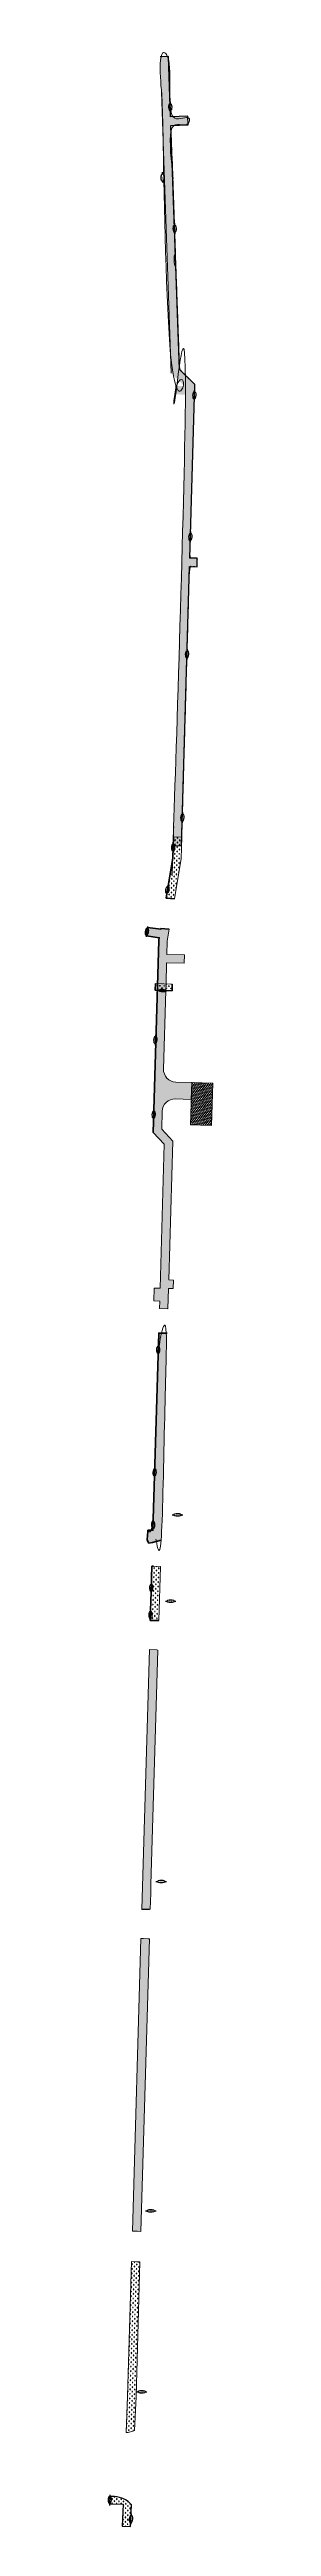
# Model space of a CAD drawing. Extents: x 2536944 to 2538528, y 7112605 to 7129181.
# Drawn here: x 2537836 to 2537960, y 7121672 to 7124600 of the extents above; entities that cross this region are included whole.
import ezdxf

# ---------------------------------------------------------------- set-up
doc = ezdxf.new("R2010")
doc.units = 0
doc.header["$MEASUREMENT"] = 0
for name, color, linetype, lineweight in [('C-SW3P-BSOD-06', 7, 'Continuous', 0), ('C-SW3P-BSOD-08', 7, 'Continuous', 0), ('C-SW3P-BSOD-09', 7, 'Continuous', 0), ('C-SW3P-EXIT-06', 7, 'Continuous', 30), ('C-SW3P-RFD-06', 7, 'Continuous', 30), ('C-SW3P-RFD-09', 7, 'Continuous', 30), ('C-SW3P-SCFN-06', 7, 'Continuous', 30), ('C-SW3P-SCFN-08', 7, 'Continuous', 0), ('C-SW3P-SCFN-09', 7, 'Continuous', 30)]:
    doc.layers.add(name, color=color, linetype=linetype, lineweight=lineweight)
doc.styles.add('L80', font='simplex.shx', dxfattribs={"height": 0.006667})

# ---------------------------------------------------------------- blocks, each defined once
blk = doc.blocks.new('*U69')
at = {"layer": 'C-SW3P-RFD-06'}
for p, q in [((0.1, 12.5), (0.1, 9)), ((-0.1, -9), (-0.1, -12.5))]:
    blk.add_line(p, q, dxfattribs=at)
blk.add_ellipse((0, 0), major_axis=(0.09, 8.99), ratio=0.369951, dxfattribs=at)
at = {"layer": 'C-SW3P-RFD-06', "insert": (-1.5, 0), "char_height": 3, "width": 189.698, "attachment_point": 2, "rotation": 89.44325, "style": 'L80'}
blk.add_mtext('\\FBRIDGE.shx;RFD2\\P ', dxfattribs=at)
blk = doc.blocks.new('*U70')
at = {"layer": 'C-SW3P-RFD-06'}
for p, q in [((0.1, 12.5), (0.1, 9)), ((-0.1, -9), (-0.1, -12.5))]:
    blk.add_line(p, q, dxfattribs=at)
blk.add_ellipse((0, 0), major_axis=(0.09, 8.99), ratio=0.369951, dxfattribs=at)
at = {"layer": 'C-SW3P-RFD-06', "insert": (-1.5, 0), "char_height": 3, "width": 189.698, "attachment_point": 2, "rotation": 89.44325, "style": 'L80'}
blk.add_mtext('\\FBRIDGE.shx;RFD2\\P ', dxfattribs=at)
blk = doc.blocks.new('*U71')
at = {"layer": 'C-SW3P-RFD-06'}
for p, q in [((0.1, 12.5), (0.1, 9)), ((-0.1, -9), (-0.1, -12.5))]:
    blk.add_line(p, q, dxfattribs=at)
blk.add_ellipse((0, 0), major_axis=(0.09, 8.99), ratio=0.369951, dxfattribs=at)
at = {"layer": 'C-SW3P-RFD-06', "insert": (-1.5, 0), "char_height": 3, "width": 189.698, "attachment_point": 2, "rotation": 89.44325, "style": 'L80'}
blk.add_mtext('\\FBRIDGE.shx;RFD2\\P ', dxfattribs=at)
blk = doc.blocks.new('*U72')
at = {"layer": 'C-SW3P-RFD-06'}
for p, q in [((0.1, 12.5), (0.1, 9)), ((-0.1, -9), (-0.1, -12.5))]:
    blk.add_line(p, q, dxfattribs=at)
blk.add_ellipse((0, 0), major_axis=(0.09, 8.99), ratio=0.369951, dxfattribs=at)
at = {"layer": 'C-SW3P-RFD-06', "insert": (-1.5, 0), "char_height": 3, "width": 189.698, "attachment_point": 2, "rotation": 89.44325, "style": 'L80'}
blk.add_mtext('\\FBRIDGE.shx;RFD2\\P ', dxfattribs=at)
blk = doc.blocks.new('*U73')
at = {"layer": 'C-SW3P-RFD-06'}
for p, q in [((0.1, 12.5), (0.1, 9)), ((-0.1, -9), (-0.1, -12.5))]:
    blk.add_line(p, q, dxfattribs=at)
blk.add_ellipse((0, 0), major_axis=(0.09, 8.99), ratio=0.369951, dxfattribs=at)
at = {"layer": 'C-SW3P-RFD-06', "insert": (-1.5, 0), "char_height": 3, "width": 189.698, "attachment_point": 2, "rotation": 89.44325, "style": 'L80'}
blk.add_mtext('\\FBRIDGE.shx;RFD2\\P ', dxfattribs=at)
blk = doc.blocks.new('*U74')
at = {"layer": 'C-SW3P-SCFN-06'}
for p, q in [((0.1, 12.5), (0.1, 9)), ((-0.1, -9), (-0.1, -12.5))]:
    blk.add_line(p, q, dxfattribs=at)
blk.add_ellipse((0, 0), major_axis=(0.09, 8.99), ratio=0.369951, dxfattribs=at)
at = {"layer": 'C-SW3P-SCFN-06', "insert": (-1.5, -0.2), "char_height": 3, "width": 189.698, "attachment_point": 2, "rotation": 89.44325, "style": 'L80'}
blk.add_mtext('\\FBRIDGE.shx;SCF\\P ', dxfattribs=at)
blk = doc.blocks.new('*U75')
at = {"layer": 'C-SW3P-SCFN-06'}
for p, q in [((0.1, 12.5), (0.1, 9)), ((-0.1, -9), (-0.1, -12.5))]:
    blk.add_line(p, q, dxfattribs=at)
blk.add_ellipse((0, 0), major_axis=(0.09, 8.99), ratio=0.369951, dxfattribs=at)
at = {"layer": 'C-SW3P-SCFN-06', "insert": (-1.5, -0.2), "char_height": 3, "width": 189.698, "attachment_point": 2, "rotation": 89.44325, "style": 'L80'}
blk.add_mtext('\\FBRIDGE.shx;SCF\\P ', dxfattribs=at)
blk = doc.blocks.new('*U76')
at = {"layer": 'C-SW3P-RFD-06'}
for p, q in [((0.1, 12.5), (0.1, 9)), ((-0.1, -9), (-0.1, -12.5))]:
    blk.add_line(p, q, dxfattribs=at)
blk.add_ellipse((0, 0), major_axis=(0.09, 8.99), ratio=0.369951, dxfattribs=at)
at = {"layer": 'C-SW3P-RFD-06', "insert": (-1.5, 0), "char_height": 3, "width": 189.698, "attachment_point": 2, "rotation": 89.44325, "style": 'L80'}
blk.add_mtext('\\FBRIDGE.shx;RFD2\\P ', dxfattribs=at)
blk = doc.blocks.new('*U77')
at = {"layer": 'C-SW3P-SCFN-06'}
for p, q in [((0.1, 12.5), (0.1, 9)), ((-0.1, -9), (-0.1, -12.5))]:
    blk.add_line(p, q, dxfattribs=at)
blk.add_ellipse((0, 0), major_axis=(0.09, 8.99), ratio=0.369951, dxfattribs=at)
at = {"layer": 'C-SW3P-SCFN-06', "insert": (-1.5, -0.2), "char_height": 3, "width": 189.698, "attachment_point": 2, "rotation": 89.44325, "style": 'L80'}
blk.add_mtext('\\FBRIDGE.shx;SCF\\P ', dxfattribs=at)
blk = doc.blocks.new('*U78')
at = {"layer": 'C-SW3P-SCFN-06'}
for p, q in [((0.1, 12.5), (0.1, 9)), ((-0.1, -9), (-0.1, -12.5))]:
    blk.add_line(p, q, dxfattribs=at)
blk.add_ellipse((0, 0), major_axis=(0.09, 8.99), ratio=0.369951, dxfattribs=at)
at = {"layer": 'C-SW3P-SCFN-06', "insert": (-1.5, -0.2), "char_height": 3, "width": 189.698, "attachment_point": 2, "rotation": 89.44325, "style": 'L80'}
blk.add_mtext('\\FBRIDGE.shx;SCF\\P ', dxfattribs=at)
blk = doc.blocks.new('*U79')
at = {"layer": 'C-SW3P-SCFN-06'}
for p, q in [((0.1, 12.5), (0.1, 9)), ((-0.1, -9), (-0.1, -12.5))]:
    blk.add_line(p, q, dxfattribs=at)
blk.add_ellipse((0, 0), major_axis=(0.09, 8.99), ratio=0.369951, dxfattribs=at)
at = {"layer": 'C-SW3P-SCFN-06', "insert": (-1.5, -0.2), "char_height": 3, "width": 189.698, "attachment_point": 2, "rotation": 89.44325, "style": 'L80'}
blk.add_mtext('\\FBRIDGE.shx;SCF\\P ', dxfattribs=at)
blk = doc.blocks.new('*U80')
at = {"layer": 'C-SW3P-SCFN-06'}
for p, q in [((0.1, 12.5), (0.1, 9)), ((-0.1, -9), (-0.1, -12.5))]:
    blk.add_line(p, q, dxfattribs=at)
blk.add_ellipse((0, 0), major_axis=(0.09, 8.99), ratio=0.369951, dxfattribs=at)
at = {"layer": 'C-SW3P-SCFN-06', "insert": (-1.5, -0.2), "char_height": 3, "width": 189.698, "attachment_point": 2, "rotation": 89.44325, "style": 'L80'}
blk.add_mtext('\\FBRIDGE.shx;SCF\\P ', dxfattribs=at)
blk = doc.blocks.new('*U81')
at = {"layer": 'C-SW3P-SCFN-06'}
for p, q in [((0.1, 12.5), (0.1, 9)), ((-0.1, -9), (-0.1, -12.5))]:
    blk.add_line(p, q, dxfattribs=at)
blk.add_ellipse((0, 0), major_axis=(0.09, 8.99), ratio=0.369951, dxfattribs=at)
at = {"layer": 'C-SW3P-SCFN-06', "insert": (-1.5, -0.2), "char_height": 3, "width": 189.698, "attachment_point": 2, "rotation": 89.44325, "style": 'L80'}
blk.add_mtext('\\FBRIDGE.shx;SCF\\P ', dxfattribs=at)
blk = doc.blocks.new('*U83')
at = {"layer": 'C-SW3P-SCFN-08', "lineweight": 30}
for p, q in [((0.1, 12.5), (0.1, 9)), ((-0.1, -9), (-0.1, -12.5))]:
    blk.add_line(p, q, dxfattribs=at)
blk.add_ellipse((0, 0), major_axis=(0.09, 8.99), ratio=0.369951, dxfattribs=at)
at = {"layer": 'C-SW3P-SCFN-08', "lineweight": 30, "insert": (-1.5, -0.2), "char_height": 3, "width": 189.698, "attachment_point": 2, "rotation": 89.44325, "style": 'L80'}
blk.add_mtext('\\FBRIDGE.shx;SCF\\P ', dxfattribs=at)
blk = doc.blocks.new('*U85')
at = {"layer": 'C-SW3P-RFD-09'}
for p, q in [((0.1, 12.5), (0.1, 9)), ((-0.1, -9), (-0.1, -12.5))]:
    blk.add_line(p, q, dxfattribs=at)
blk.add_ellipse((0, 0), major_axis=(0.09, 8.99), ratio=0.369951, dxfattribs=at)
at = {"layer": 'C-SW3P-RFD-09', "insert": (-1.5, 0), "char_height": 3, "width": 189.698, "attachment_point": 2, "rotation": 89.44325, "style": 'L80'}
blk.add_mtext('\\FBRIDGE.shx;RFD2\\P ', dxfattribs=at)
blk = doc.blocks.new('*U86')
at = {"layer": 'C-SW3P-SCFN-09'}
for p, q in [((0.1, 12.5), (0.1, 9)), ((-0.1, -9), (-0.1, -12.5))]:
    blk.add_line(p, q, dxfattribs=at)
blk.add_ellipse((0, 0), major_axis=(0.09, 8.99), ratio=0.369951, dxfattribs=at)
at = {"layer": 'C-SW3P-SCFN-09', "insert": (-1.5, -0.2), "char_height": 3, "width": 189.698, "attachment_point": 2, "rotation": 89.44325, "style": 'L80'}
blk.add_mtext('\\FBRIDGE.shx;SCF\\P ', dxfattribs=at)
blk = doc.blocks.new('*U87')
at = {"layer": 'C-SW3P-SCFN-09'}
for p, q in [((0.1, 12.5), (0.1, 9)), ((-0.1, -9), (-0.1, -12.5))]:
    blk.add_line(p, q, dxfattribs=at)
blk.add_ellipse((0, 0), major_axis=(0.09, 8.99), ratio=0.369951, dxfattribs=at)
at = {"layer": 'C-SW3P-SCFN-09', "insert": (-1.5, -0.2), "char_height": 3, "width": 189.698, "attachment_point": 2, "rotation": 89.44325, "style": 'L80'}
blk.add_mtext('\\FBRIDGE.shx;SCF\\P ', dxfattribs=at)
blk = doc.blocks.new('*U88')
at = {"layer": 'C-SW3P-SCFN-09'}
for p, q in [((0.1, 12.5), (0.1, 9)), ((-0.1, -9), (-0.1, -12.5))]:
    blk.add_line(p, q, dxfattribs=at)
blk.add_ellipse((0, 0), major_axis=(0.09, 8.99), ratio=0.369951, dxfattribs=at)
at = {"layer": 'C-SW3P-SCFN-09', "insert": (-1.5, -0.2), "char_height": 3, "width": 189.698, "attachment_point": 2, "rotation": 89.44325, "style": 'L80'}
blk.add_mtext('\\FBRIDGE.shx;SCF\\P ', dxfattribs=at)
blk = doc.blocks.new('*U89')
at = {"layer": 'C-SW3P-SCFN-09'}
for p, q in [((0.1, 12.5), (0.1, 9)), ((-0.1, -9), (-0.1, -12.5))]:
    blk.add_line(p, q, dxfattribs=at)
blk.add_ellipse((0, 0), major_axis=(0.09, 8.99), ratio=0.369951, dxfattribs=at)
at = {"layer": 'C-SW3P-SCFN-09', "insert": (-1.5, -0.2), "char_height": 3, "width": 189.698, "attachment_point": 2, "rotation": 89.44325, "style": 'L80'}
blk.add_mtext('\\FBRIDGE.shx;SCF\\P ', dxfattribs=at)
blk = doc.blocks.new('*U90')
at = {"layer": 'C-SW3P-SCFN-09'}
for p, q in [((0.1, 12.5), (0.1, 9)), ((-0.1, -9), (-0.1, -12.5))]:
    blk.add_line(p, q, dxfattribs=at)
blk.add_ellipse((0, 0), major_axis=(0.09, 8.99), ratio=0.369951, dxfattribs=at)
at = {"layer": 'C-SW3P-SCFN-09', "insert": (-1.5, -0.2), "char_height": 3, "width": 189.698, "attachment_point": 2, "rotation": 89.44325, "style": 'L80'}
blk.add_mtext('\\FBRIDGE.shx;SCF\\P ', dxfattribs=at)
blk = doc.blocks.new('*U91')
at = {"layer": 'C-SW3P-SCFN-09'}
for p, q in [((0.1, 12.5), (0.1, 9)), ((-0.1, -9), (-0.1, -12.5))]:
    blk.add_line(p, q, dxfattribs=at)
blk.add_ellipse((0, 0), major_axis=(0.09, 8.99), ratio=0.369951, dxfattribs=at)
at = {"layer": 'C-SW3P-SCFN-09', "insert": (-1.5, -0.2), "char_height": 3, "width": 189.698, "attachment_point": 2, "rotation": 89.44325, "style": 'L80'}
blk.add_mtext('\\FBRIDGE.shx;SCF\\P ', dxfattribs=at)
blk = doc.blocks.new('*U116')
at = {"layer": 'C-SW3P-SCFN-06'}
for p, q in [((0.1, 12.5), (0.1, 9)), ((-0.1, -9), (-0.1, -12.5))]:
    blk.add_line(p, q, dxfattribs=at)
blk.add_ellipse((0, 0), major_axis=(0.09, 8.99), ratio=0.369951, dxfattribs=at)
at = {"layer": 'C-SW3P-SCFN-06', "insert": (-1.5, -0.2), "char_height": 3, "width": 189.698, "attachment_point": 2, "rotation": 89.44325, "style": 'L80'}
blk.add_mtext('\\FBRIDGE.shx;SCF\\P ', dxfattribs=at)
blk = doc.blocks.new('*U117')
at = {"layer": 'C-SW3P-SCFN-06'}
for p, q in [((0.1, 12.5), (0.1, 9)), ((-0.1, -9), (-0.1, -12.5))]:
    blk.add_line(p, q, dxfattribs=at)
blk.add_ellipse((0, 0), major_axis=(0.09, 8.99), ratio=0.369951, dxfattribs=at)
at = {"layer": 'C-SW3P-SCFN-06', "insert": (-1.5, -0.2), "char_height": 3, "width": 189.698, "attachment_point": 2, "rotation": 89.44325, "style": 'L80'}
blk.add_mtext('\\FBRIDGE.shx;SCF\\P ', dxfattribs=at)
blk = doc.blocks.new('*U123')
at = {"layer": 'C-SW3P-SCFN-06'}
for p, q in [((0.1, 12.5), (0.1, 9)), ((-0.1, -9), (-0.1, -12.5))]:
    blk.add_line(p, q, dxfattribs=at)
blk.add_ellipse((0, 0), major_axis=(0.09, 8.99), ratio=0.369951, dxfattribs=at)
at = {"layer": 'C-SW3P-SCFN-06', "insert": (-1.5, -0.2), "char_height": 3, "width": 189.698, "attachment_point": 2, "rotation": 89.44325, "style": 'L80'}
blk.add_mtext('\\FBRIDGE.shx;SCF\\P ', dxfattribs=at)
blk = doc.blocks.new('*U124')
at = {"layer": 'C-SW3P-SCFN-06'}
for p, q in [((0.1, 12.5), (0.1, 9)), ((-0.1, -9), (-0.1, -12.5))]:
    blk.add_line(p, q, dxfattribs=at)
blk.add_ellipse((0, 0), major_axis=(0.09, 8.99), ratio=0.369951, dxfattribs=at)
at = {"layer": 'C-SW3P-SCFN-06', "insert": (-1.5, -0.2), "char_height": 3, "width": 189.698, "attachment_point": 2, "rotation": 89.44325, "style": 'L80'}
blk.add_mtext('\\FBRIDGE.shx;SCF\\P ', dxfattribs=at)

msp = doc.modelspace()

# ---------------------------------------------------------------- hatches: boundary and pattern name
at = {"layer": 'C-SW3P-BSOD-06', "lineweight": 13}
h = msp.add_hatch(dxfattribs=at)
h.set_pattern_fill('GRASS', color=256, style=0)
h.set_pattern_definition([(-1.682, (2537862.6656, 7123626.4503), (5.2159, -5.53145), [1.008, -4.368]), (126.9781, (2537863.6731, 7123626.4207), (15.489983, -21.968041), [1.07572, -33.34747]), (229.6585, (2537863.6731, 7123626.4207), (-16.752124, -21.021435), [1.07572, -33.34747]), (126.9781, (2537866.2811, 7123623.655), (15.489983, -21.968041), [1.07572, -33.34747]), (-1.682, (2537865.4313, 7123629.058), (5.2159, -5.53145), [1.008, -4.368]), (229.6585, (2537866.43886, 7123629.0287), (-16.752124, -21.021435), [1.07572, -33.34747])])
h.paths.add_polyline_path([(2537923.4, 7123668.8), (2537913.4, 7123669.1), (2537912.7, 7123644.4), (2537904.7, 7123596.9), (2537914.6, 7123596), (2537922.7, 7123643.5)])
h = msp.add_hatch(dxfattribs=at)
h.set_pattern_fill('GRASS', color=256, style=0)
h.set_pattern_definition([(-2.0203, (2537899.315, 7123241.3737), (5.18313, -5.562185), [1.008, -4.368]), (126.63947, (2537900.32236, 7123241.33815), (15.3598687, -22.059212), [1.075725, -33.34747]), (229.31986, (2537900.32236, 7123241.33815), (-16.8760803, -20.9220533), [1.075725, -33.34747]), (126.63947, (2537902.9139, 7123238.55705), (15.3598687, -22.059212), [1.075725, -33.34747]), (-2.0203, (2537902.096, 7123243.965), (5.18313, -5.562185), [1.008, -4.368]), (229.31986, (2537903.10345, 7123243.9297), (-16.8760803, -20.9220533), [1.075725, -33.34747])])
h.paths.add_polyline_path([(2537897.6, 7123135.7), (2537902.6, 7123305.8), (2537889.5, 7123319.7), (2537896.2, 7123546.9), (2537896.7, 7123550), (2537881.5, 7123552.1), (2537882.8, 7123562), (2537898.4, 7123559.9), (2537898.5, 7123560.8), (2537908.5, 7123560), (2537906.1, 7123546), (2537905.7, 7123530.3), (2537926.5, 7123529.7), (2537926.2, 7123519.7), (2537905.4, 7123520.3), (2537904.7, 7123495.4), (2537904.4, 7123487.4), (2537901.7, 7123394.8), (2537901.7, 7123394.8, 0.414211), (2537916.3, 7123379.4), (2537935.2, 7123378.8), (2537934.6, 7123358.8), (2537915.7, 7123359.4, 0.414217), (2537900.2, 7123344.8), (2537900.2, 7123344.8), (2537899.6, 7123323.6), (2537912.7, 7123309.7), (2537907.9, 7123145.5), (2537913.4, 7123145.4), (2537913.1, 7123135.4), (2537907.6, 7123135.6), (2537906.9, 7123111.4), (2537896.9, 7123111.9), (2537897.2, 7123120.6), (2537890.2, 7123120.8), (2537890.6, 7123135.9)])
h = msp.add_hatch(dxfattribs=at)
h.set_pattern_fill('GRASS', color=256, style=0)
h.set_pattern_definition([(-1.6817, (2537856.199, 7122906.8765), (5.21592, -5.53145), [1.008, -4.368]), (126.97813, (2537857.2064, 7122906.8469), (15.4899833, -21.968041), [1.07572, -33.34747]), (229.6585, (2537857.2064, 7122906.8469), (-16.752124, -21.0214354), [1.07572, -33.34747]), (126.97813, (2537859.8143, 7122904.08115), (15.4899833, -21.968041), [1.07572, -33.34747]), (-1.6817, (2537858.9645, 7122909.4844), (5.21592, -5.53145), [1.008, -4.368]), (229.6585, (2537859.9721, 7122909.4548), (-16.752124, -21.0214354), [1.07572, -33.34747])])
h.paths.add_polyline_path([(2537883.1, 7122849.9), (2537883.1, 7122847.3), (2537882.8, 7122844.3), (2537882.5, 7122837.8), (2537884.4, 7122834.5), (2537888.8, 7122835.4), (2537898.9, 7122837.8), (2537906.1, 7123082.6), (2537896, 7123082.7), (2537889.2, 7122849.8)])
h = msp.add_hatch(dxfattribs=at)
h.set_pattern_fill('GRASS', color=256, style=0)
h.set_pattern_definition([(-2.02, (2537886.33, 7122775.43), (5.1831, -5.5622), [1.008, -4.368]), (126.6395, (2537887.3376, 7122775.3943), (15.359869, -22.059212), [1.07572, -33.34747]), (229.3199, (2537887.3376, 7122775.3943), (-16.87608, -20.922053), [1.07572, -33.34747]), (126.6395, (2537889.9291, 7122772.6132), (15.359869, -22.059212), [1.07572, -33.34747]), (-2.02, (2537889.1113, 7122778.0214), (5.1831, -5.5622), [1.008, -4.368]), (229.3199, (2537890.11866, 7122777.9859), (-16.87608, -20.922053), [1.07572, -33.34747])])
h.paths.add_polyline_path([(2537886.1, 7122743.1), (2537888, 7122807.2), (2537898, 7122806.8), (2537896.1, 7122742.9), (2537894.9, 7122742.9)])
h = msp.add_hatch(dxfattribs=at)
h.set_pattern_fill('GRASS', color=256, style=0)
h.set_pattern_definition([(-1.9833, (2537878.5586, 7122435.937), (5.18672, -5.55884), [1.008, -4.368]), (126.67647, (2537879.56605, 7122435.9019), (15.3741082, -22.0492902), [1.075725, -33.34747]), (229.35685, (2537879.56605, 7122435.9019), (-16.8625683, -20.932945), [1.075725, -33.34747]), (126.67647, (2537882.1594, 7122433.1225), (15.3741082, -22.0492902), [1.075725, -33.34747]), (-1.9833, (2537881.338, 7122438.53), (5.18672, -5.55884), [1.008, -4.368]), (229.35685, (2537882.3455, 7122438.4953), (-16.8625683, -20.932945), [1.075725, -33.34747])])
h.paths.add_polyline_path([(2537876.5, 7122401.8), (2537884.7, 7122401.8), (2537886.1, 7122401.8), (2537886.6, 7122420.9), (2537886.9, 7122430.9), (2537895.1, 7122708.1), (2537893.9, 7122708.2), (2537885.1, 7122708.8), (2537876.1, 7122401.8)])
h = msp.add_hatch(dxfattribs=at)
h.set_pattern_fill('GRASS', color=256, style=0)
h.set_pattern_definition([(-1.9833, (2537863.487, 7122066.115), (5.18672, -5.55884), [1.008, -4.368]), (126.67647, (2537864.49415, 7122066.0803), (15.3741082, -22.0492902), [1.075725, -33.34747]), (229.35685, (2537864.49415, 7122066.0803), (-16.8625683, -20.932945), [1.075725, -33.34747]), (126.67647, (2537867.0875, 7122063.3009), (15.3741082, -22.0492902), [1.075725, -33.34747]), (-1.9833, (2537866.266, 7122068.7085), (5.18672, -5.55884), [1.008, -4.368]), (229.35685, (2537867.2736, 7122068.67365), (-16.8625683, -20.932945), [1.075725, -33.34747])])
h.paths.add_polyline_path([(2537870.9, 7122021.3), (2537874.9, 7122021.1), (2537885, 7122366.7), (2537883.6, 7122366.8), (2537877.9, 7122367.2), (2537875, 7122367.2), (2537864.9, 7122021.4)])
h = msp.add_hatch(dxfattribs=at)
h.set_pattern_fill('GRASS', color=256, style=0)
h.set_pattern_definition([(-1.9833, (2537861.0044, 7121896.319), (5.18672, -5.55884), [1.008, -4.368]), (126.6765, (2537862.0118, 7121896.2839), (15.374108, -22.04929), [1.07572, -33.34747]), (229.35685, (2537862.0118, 7121896.2839), (-16.862568, -20.932945), [1.07572, -33.34747]), (126.6765, (2537864.6052, 7121893.5045), (15.374108, -22.04929), [1.07572, -33.34747]), (-1.9833, (2537863.784, 7121898.912), (5.18672, -5.55884), [1.008, -4.368]), (229.35685, (2537864.7912, 7121898.8772), (-16.862568, -20.932945), [1.07572, -33.34747])])
h.paths.add_polyline_path([(2537871.4, 7121985.2), (2537869.6, 7121985.2), (2537863.8, 7121985.4), (2537859.2, 7121826.2), (2537857.4, 7121783.6), (2537859.9, 7121783.6), (2537866.7, 7121785.4), (2537867.5, 7121786), (2537869.2, 7121825.9), (2537873.8, 7121985.1)])
h = msp.add_hatch(dxfattribs=at)
h.set_pattern_fill('GRASS', color=256, style=0)
h.set_pattern_definition([(-0.895, (2537834.527, 7121683.466), (5.29135, -5.45934), [1.008, -4.368]), (127.7646, (2537835.53465, 7121683.4502), (15.790051, -21.75336), [1.07572, -33.34747]), (230.445, (2537835.53465, 7121683.4502), (-16.462012, -21.24939), [1.07572, -33.34747]), (127.7646, (2537838.1803, 7121680.7205), (15.790051, -21.75336), [1.07572, -33.34747]), (-0.895, (2537837.2564, 7121686.1116), (5.29135, -5.4593), [1.008, -4.368]), (230.445, (2537838.2643, 7121686.0959), (-16.462012, -21.24939), [1.07572, -33.34747])])
h.paths.add_polyline_path([(2537852.8, 7121672.8), (2537862.8, 7121672.4), (2537863.8, 7121697.9), (2537863.5, 7121698.4), (2537861.4, 7121700.4), (2537859.9, 7121701.9), (2537856.6, 7121704), (2537853.5, 7121705.3), (2537849.7, 7121706.7), (2537846.8, 7121707.3), (2537843.6, 7121707.8), (2537842, 7121707.8), (2537838.2, 7121707.8), (2537837.8, 7121699.3), (2537853.9, 7121698.6)])
at = {"layer": 'C-SW3P-BSOD-08', "lineweight": 13}
h = msp.add_hatch(dxfattribs=at)
h.set_pattern_fill('GRASS', color=256, style=0)
h.set_pattern_definition([(268.175, (2537892.322, 7123504.6456), (-5.5445, -5.2021), [1.008, -4.368]), (396.835, (2537892.2902, 7123503.6381), (-22.006699, -15.435013), [1.07572, -33.34747]), (499.5153, (2537892.2902, 7123503.6381), (-20.979488, 16.804627), [1.07572, -33.34747]), (396.835, (2537889.5179, 7123501.03705), (-22.006699, -15.435013), [1.07572, -33.34747]), (268.175, (2537894.9233, 7123501.8733), (-5.5445, -5.2021), [1.008, -4.368]), (499.5153, (2537894.8912, 7123500.86585), (-20.979488, 16.804627), [1.0757, -33.34747])])
h.paths.add_polyline_path([(2537912.2, 7123495.2), (2537892.2, 7123495.8), (2537891.9, 7123487.8), (2537911.9, 7123487.2)])
at = {"layer": 'C-SW3P-BSOD-09', "lineweight": 13}
h = msp.add_hatch(dxfattribs=at)
h.set_pattern_fill('GRASS', color=256, style=0)
h.set_pattern_definition([(-1.98334, (2537919.5197, 7123779.7326), (5.186722, -5.558837), [1.008, -4.368]), (126.67647, (2537920.5271, 7123779.6977), (15.3741082, -22.0492902), [1.075725, -33.34747]), (229.35685, (2537920.5271, 7123779.6977), (-16.8625683, -20.9329451), [1.075725, -33.34747]), (126.67647, (2537923.12045, 7123776.91825), (15.3741082, -22.0492902), [1.075725, -33.34747]), (-1.98334, (2537922.299, 7123782.326), (5.186722, -5.558837), [1.008, -4.368]), (229.35685, (2537923.3065, 7123782.291), (-16.8625683, -20.9329451), [1.075725, -33.34747])])
edge = h.paths.add_edge_path()
edge.add_line((2537925.7, 7123748.8), (2537927, 7123793.8))
edge.add_line((2537927, 7123793.8), (2537932.6, 7123988.7))
edge.add_line((2537932.6, 7123988.7), (2537941.5, 7123988.4))
edge.add_line((2537941.5, 7123988.4), (2537941.8, 7123998.4))
edge.add_line((2537941.8, 7123998.4), (2537932.8, 7123998.7))
edge.add_line((2537932.8, 7123998.7), (2537938.7, 7124203.8))
edge.add_line((2537938.7, 7124203.8), (2537934.6, 7124207.8))
edge.add_line((2537934.6, 7124207.8), (2537920.8, 7124221.6))
edge.add_line((2537920.8, 7124221.6), (2537916.5, 7124342.3))
edge.add_ellipse((2537917.5, 7124350.6), major_axis=(-0.33, 8.94), ratio=0.371625, start_angle=22.9873, end_angle=156.7409, ccw=False)
edge.add_line((2537915.9, 7124358.8), (2537911.9, 7124473.3))
edge.add_line((2537911.9, 7124473.3), (2537910.6, 7124510))
edge.add_line((2537910.6, 7124510), (2537930.9, 7124510.7))
edge.add_line((2537930.9, 7124510.7), (2537930.6, 7124520.7))
edge.add_line((2537930.6, 7124520.7), (2537910.2, 7124520))
edge.add_line((2537910.2, 7124520), (2537909.1, 7124550.2))
edge.add_line((2537909.1, 7124550.2), (2537909.1, 7124552.4))
edge.add_line((2537909.1, 7124552.4), (2537907.7, 7124591.3))
edge.add_line((2537907.7, 7124591.3), (2537897.7, 7124590.9))
edge.add_line((2537897.7, 7124590.9), (2537899.2, 7124549.8))
edge.add_line((2537899.2, 7124549.8), (2537901.6, 7124479.4))
edge.add_line((2537901.6, 7124479.4), (2537911, 7124217.3))
edge.add_line((2537911, 7124217.3), (2537926.5, 7124201.8))
edge.add_line((2537926.5, 7124201.8), (2537916.5, 7124202.1))
edge.add_line((2537916.5, 7124202.1), (2537916.2, 7124192.1))
edge.add_line((2537916.2, 7124192.1), (2537928.3, 7124191.7))
edge.add_line((2537928.3, 7124191.7), (2537913.1, 7123658.9))
edge.add_line((2537913.1, 7123658.9), (2537923.1, 7123658.4))
edge.add_line((2537923.1, 7123658.4), (2537923.1, 7123658.8))
edge.add_line((2537923.1, 7123658.8), (2537925.7, 7123748.8))
at = {"layer": 'C-SW3P-EXIT-06', "linetype": 'Continuous', "lineweight": 13}
h = msp.add_hatch(dxfattribs=at)
h.set_pattern_fill('HONEY', color=256, style=0)
h.set_pattern_definition([(84.272, (2537932.07, 7123348.9754), (4.1223, -3.79033), [1.12, -2.24]), (147.7073, (2537932.1816, 7123350.0898), (4.122305, -3.79033), [1.2522, -13.77418]), (200.8374, (2537931.1231, 7123350.7588), (-4.792962, -2.89612), [1.2522, -13.77418]), (264.272, (2537929.953, 7123350.3134), (-4.79296, -2.8961), [1.12, -2.24]), (-32.2927, (2537929.841, 7123349.199), (8.57994, -4.237434), [1.2522, -13.77418]), (20.8374, (2537930.8996, 7123348.53), (-4.792962, -2.89612), [1.2522, -13.77418]), (84.272, (2537929.841, 7123349.199), (4.1223, -3.79033), [1.12, -2.24]), (147.7073, (2537929.9528, 7123350.3134), (4.122305, -3.79033), [1.2522, -13.77418]), (84.272, (2537931.123, 7123350.759), (4.1223, -3.79033), [0.56, -2.8]), (84.272, (2537930.8437, 7123347.973), (4.1223, -3.79033), [0.56, -2.8]), (147.7073, (2537930.8996, 7123348.53), (4.122305, -3.79033), [1.2522, -13.77418]), (200.8374, (2537929.841, 7123349.199), (-4.792962, -2.89612), [1.2522, -13.77418]), (20.8374, (2537928.6707, 7123348.7536), (-4.792962, -2.89612), [1.2522, -13.77418]), (264.272, (2537931.179, 7123351.316), (-4.79296, -2.8961), [0.56, -2.8]), (-32.2927, (2537931.1231, 7123350.7588), (8.57994, -4.237434), [1.2522, -13.77418]), (20.8374, (2537932.1816, 7123350.0898), (-4.792962, -2.89612), [1.2522, -13.77418]), (147.7073, (2537933.1284, 7123348.3064), (4.122305, -3.79033), [1.2522, -13.77418]), (200.8374, (2537932.0699, 7123348.9754), (-4.792962, -2.89612), [1.2522, -13.77418]), (264.272, (2537930.8996, 7123348.53), (-4.79296, -2.8961), [0.56, -2.8]), (-32.2927, (2537928.8943, 7123350.9824), (8.57994, -4.237434), [1.2522, -13.77418]), (20.8374, (2537929.9528, 7123350.3134), (-4.792962, -2.89612), [1.2522, -13.77418]), (84.272, (2537928.8943, 7123350.9824), (4.1223, -3.79033), [0.56, -2.8]), (264.272, (2537928.6707, 7123348.7536), (-4.79296, -2.8961), [0.56, -2.8])])
h.paths.add_polyline_path([(2537933.8, 7123328.8), (2537958.8, 7123328.1), (2537960.2, 7123378.1), (2537935.2, 7123378.8)])

# ---------------------------------------------------------------- linework, layer by layer
at = {"layer": 'C-SW3P-BSOD-06', "lineweight": 13}
for p, q in [((2537901.7, 7123394.8), (2537901.7, 7123394.8)), ((2537900.2, 7123344.8), (2537900.2, 7123344.8)), ((2537900.2, 7123344.8), (2537900.2, 7123344.8)), ((2537900.2, 7123344.8), (2537900.2, 7123344.8)), ((2537900.2, 7123344.8), (2537900.2, 7123344.8)), ((2537889.2, 7122849.8), (2537883.1, 7122849.9)), ((2537837.8, 7121699.3), (2537838.2, 7121707.8)), ((2537853.9, 7121698.6), (2537837.8, 7121699.3)), ((2537852.8, 7121672.8), (2537853.9, 7121698.6)), ((2537862.8, 7121672.4), (2537863.8, 7121697.9)), ((2537852.8, 7121672.8), (2537862.8, 7121672.4))]:
    msp.add_line(p, q, dxfattribs=at)
at = {"layer": 'C-SW3P-BSOD-06', "lineweight": 13, "flags": 128}
for points in [[(2537904.7, 7123596.9), (2537914.6, 7123596), (2537922.7, 7123643.5), (2537923.4, 7123668.8), (2537913.4, 7123669.1), (2537912.7, 7123644.4), (2537904.7, 7123596.9)], [(2537886.1, 7122401.8), (2537886.6, 7122420.9), (2537886.9, 7122430.9), (2537895.1, 7122708.1), (2537893.9, 7122708.2), (2537885.1, 7122708.8), (2537876.1, 7122401.8), (2537876.5, 7122401.7), (2537885.1, 7122401.7), (2537886.1, 7122401.8)], [(2537853.5, 7121705.3), (2537849.7, 7121706.7), (2537846.8, 7121707.3), (2537843.6, 7121707.8), (2537842, 7121707.8), (2537838.2, 7121707.8)], [(2537863.8, 7121697.9), (2537863.5, 7121698.4), (2537861.4, 7121700.4), (2537859.9, 7121701.9), (2537856.6, 7121704), (2537853.5, 7121705.3)]]:
    msp.add_lwpolyline(points, dxfattribs=at)
at = {"layer": 'C-SW3P-BSOD-06', "lineweight": 0, "flags": 128}
for points in [[(2537923.4, 7123668.8), (2537913.4, 7123669.1), (2537912.7, 7123644.4), (2537904.7, 7123596.9), (2537914.6, 7123596), (2537922.7, 7123643.5)], [(2537876.5, 7122401.8), (2537884.7, 7122401.8), (2537886.1, 7122401.8), (2537886.6, 7122420.9), (2537886.9, 7122430.9), (2537895.1, 7122708.1), (2537893.9, 7122708.2), (2537885.1, 7122708.8), (2537876.1, 7122401.8)]]:
    msp.add_lwpolyline(points, close=True, dxfattribs=at)
at = {"layer": 'C-SW3P-BSOD-06', "lineweight": 13, "flags": 128}
msp.add_lwpolyline([(2537897.6, 7123135.7), (2537902.6, 7123305.8), (2537889.5, 7123319.7), (2537896.2, 7123546.9), (2537896.7, 7123550), (2537881.5, 7123552.1), (2537882.8, 7123562), (2537898.4, 7123559.9), (2537898.5, 7123560.8), (2537908.5, 7123560), (2537906.1, 7123546), (2537905.7, 7123530.3), (2537926.5, 7123529.7), (2537926.2, 7123519.7), (2537905.4, 7123520.3), (2537904.7, 7123495.4), (2537904.4, 7123487.4), (2537901.7, 7123394.8), (2537901.7, 7123394.8, 0.414211), (2537916.3, 7123379.4), (2537916.3, 7123379.4), (2537935.2, 7123378.8), (2537934.6, 7123358.8), (2537915.7, 7123359.4), (2537915.7, 7123359.4, 0.414217), (2537900.2, 7123344.8), (2537900.2, 7123344.8), (2537899.6, 7123323.6), (2537912.7, 7123309.7), (2537907.9, 7123145.5), (2537913.4, 7123145.4), (2537913.1, 7123135.4), (2537907.6, 7123135.6), (2537906.9, 7123111.4), (2537896.9, 7123111.9), (2537897.2, 7123120.6), (2537890.2, 7123120.8), (2537890.6, 7123135.9)], format="xyb", close=True, dxfattribs=at)
for points in [[(2537886.1, 7122743.1), (2537888, 7122807.2), (2537898, 7122806.8), (2537896.1, 7122742.9), (2537894.9, 7122742.9)], [(2537870.9, 7122021.3), (2537874.9, 7122021.1), (2537885, 7122366.7), (2537883.6, 7122366.8), (2537877.9, 7122367.2), (2537875, 7122367.2), (2537864.9, 7122021.4)], [(2537871.4, 7121985.2), (2537869.6, 7121985.2), (2537863.8, 7121985.4), (2537859.2, 7121826.2), (2537857.4, 7121783.6), (2537859.9, 7121783.6), (2537866.7, 7121785.4), (2537867.5, 7121786), (2537869.2, 7121825.9), (2537873.8, 7121985.1)]]:
    msp.add_lwpolyline(points, close=True, dxfattribs=at)
at = {"layer": 'C-SW3P-BSOD-06', "lineweight": 13}
msp.add_open_spline([(2537883.1, 7122849.9), (2537883.1, 7122847.3), (2537882.8, 7122844.3), (2537882.5, 7122837.8), (2537884.4, 7122834.5), (2537888.8, 7122835.4), (2537898.9, 7122837.8), (2537906.1, 7123082.6), (2537896, 7123082.7), (2537889.2, 7122849.8), (2537883.1, 7122849.9)], degree=1, dxfattribs=at)
at = {"layer": 'C-SW3P-BSOD-08', "lineweight": 13, "flags": 128}
msp.add_lwpolyline([(2537912.2, 7123495.2), (2537892.2, 7123495.8), (2537891.9, 7123487.8), (2537911.9, 7123487.2)], close=True, dxfattribs=at)
at = {"layer": 'C-SW3P-BSOD-09', "lineweight": 13}
for p, q in [((2537899.2, 7124549.8), (2537901.6, 7124479.4)), ((2537909.1, 7124550.2), (2537910.2, 7124520)), ((2537930.6, 7124520.7), (2537910.2, 7124520)), ((2537910.6, 7124510), (2537911.6, 7124479.7)), ((2537930.6, 7124520.7), (2537930.9, 7124510.7)), ((2537901.6, 7124479.4), (2537911, 7124217.3)), ((2537911.6, 7124479.7), (2537920.8, 7124221.6)), ((2537938.7, 7124203.8), (2537920.8, 7124221.6)), ((2537938.7, 7124203.8), (2537932.8, 7123998.7)), ((2537932.6, 7123988.7), (2537923.1, 7123658.8))]:
    msp.add_line(p, q, dxfattribs=at)
at = {"layer": 'C-SW3P-BSOD-09', "linetype": 'Continuous', "lineweight": 13}
for p, q in [((2537927, 7123793.5), (2537927, 7123793.5)), ((2537927, 7123793.4), (2537927, 7123793.4)), ((2537927, 7123793.3), (2537927, 7123793.3))]:
    msp.add_line(p, q, dxfattribs=at)
at = {"layer": 'C-SW3P-BSOD-09', "lineweight": 13, "flags": 128}
for points in [[(2537911.3, 7124490.5), (2537910.6, 7124510), (2537930.9, 7124510.7), (2537930.6, 7124520.7), (2537910.2, 7124520), (2537909.1, 7124550.2), (2537909.1, 7124552.4)], [(2537915.9, 7124358.8), (2537911.9, 7124473.3)], [(2537912.5, 7124481.9), (2537912.5, 7124481.9)], [(2537924, 7124218.4), (2537920.8, 7124221.6), (2537916.5, 7124342.3)]]:
    msp.add_lwpolyline(points, dxfattribs=at)
at = {"layer": 'C-SW3P-BSOD-09', "lineweight": 13, "extrusion": (0, 0, -1)}
msp.add_ellipse((2537917.5, 7124350.6), major_axis=(-0.33, 8.94), ratio=0.371625, start_param=3.547541, end_param=5.881981, dxfattribs=at)
at = {"layer": 'C-SW3P-BSOD-09', "lineweight": 13}
msp.add_rational_spline([(2537925.7, 7123748.8), (2537926.3, 7123771.3), (2537927, 7123793.8), (2537929.8, 7123891.2), (2537932.6, 7123988.7), (2537937.1, 7123988.5), (2537941.5, 7123988.4), (2537941.7, 7123993.4), (2537941.8, 7123998.4), (2537937.3, 7123998.5), (2537932.8, 7123998.7), (2537935.8, 7124101.2), (2537938.7, 7124203.8), (2537936.7, 7124205.8), (2537934.6, 7124207.8), (2537927.7, 7124214.7), (2537920.8, 7124221.6), (2537918.7, 7124282), (2537916.5, 7124342.3), (2537914.4, 7124344.6), (2537914.2, 7124350.5), (2537914, 7124356.4), (2537915.9, 7124358.8), (2537913.9, 7124416), (2537911.9, 7124473.3), (2537911.2, 7124491.6), (2537910.6, 7124510), (2537920.7, 7124510.3), (2537930.9, 7124510.7), (2537930.7, 7124515.7), (2537930.6, 7124520.7), (2537920.4, 7124520.3), (2537910.2, 7124520), (2537909.7, 7124535.1), (2537909.1, 7124550.2), (2537909.1, 7124551.3), (2537909.1, 7124552.4), (2537908.4, 7124571.8), (2537907.7, 7124591.3), (2537902.7, 7124591.1), (2537897.7, 7124590.9), (2537898.4, 7124570.4), (2537899.2, 7124549.8), (2537900.4, 7124514.6), (2537901.6, 7124479.4), (2537906.3, 7124348.3), (2537911, 7124217.3), (2537918.7, 7124209.5), (2537926.5, 7124201.8), (2537921.5, 7124201.9), (2537916.5, 7124202.1), (2537916.3, 7124197.1), (2537916.2, 7124192.1), (2537922.3, 7124191.9), (2537928.3, 7124191.7), (2537920.7, 7123925.3), (2537913.1, 7123658.9), (2537918.1, 7123658.7), (2537923.1, 7123658.4), (2537923.1, 7123658.6), (2537923.1, 7123658.8), (2537924.4, 7123703.8), (2537925.7, 7123748.8)], [1, 1, 1, 1, 1, 1, 1, 1, 1, 1, 1, 1, 1, 1, 1, 1, 1, 1, 1, 0.83447887715, 1, 0.83447887715, 1, 1, 1, 1, 1, 1, 1, 1, 1, 1, 1, 1, 1, 1, 1, 1, 1, 1, 1, 1, 1, 1, 1, 1, 1, 1, 1, 1, 1, 1, 1, 1, 1, 1, 1, 1, 1, 1, 1, 1, 1], degree=2, knots=[0, 0, 0, 0.037037, 0.037037, 0.074074, 0.074074, 0.111111, 0.111111, 0.148148, 0.148148, 0.185185, 0.185185, 0.222222, 0.222222, 0.259259, 0.259259, 0.296296, 0.296296, 0.333333, 0.333333, 0.5, 0.5, 0.666667, 0.666667, 0.683333, 0.683333, 0.7, 0.7, 0.716667, 0.716667, 0.733333, 0.733333, 0.75, 0.75, 0.766667, 0.766667, 0.783333, 0.783333, 0.8, 0.8, 0.816667, 0.816667, 0.833333, 0.833333, 0.85, 0.85, 0.866667, 0.866667, 0.883333, 0.883333, 0.9, 0.9, 0.916667, 0.916667, 0.933333, 0.933333, 0.95, 0.95, 0.966667, 0.966667, 0.983333, 0.983333, 1, 1, 1], dxfattribs=at)
at = {"layer": 'C-SW3P-EXIT-06', "lineweight": 13, "flags": 128}
msp.add_lwpolyline([(2537933.8, 7123328.8), (2537958.8, 7123328.1), (2537960.2, 7123378.1), (2537935.2, 7123378.8)], close=True, dxfattribs=at)
at = {"layer": 'C-SW3P-RFD-09', "lineweight": 13}
msp.add_line((2537916.2, 7124192.1), (2537916.5, 7124202.1), dxfattribs=at)
at = {"layer": 'C-SW3P-SCFN-06', "lineweight": 40, "flags": 128}
for points in [[(2537913.4, 7123669.1), (2537912.7, 7123644.4), (2537904.7, 7123596.9), (2537914.6, 7123596)], [(2537906.1, 7123082.6), (2537896, 7123082.7), (2537889.2, 7122849.8), (2537883.1, 7122849.9)], [(2537883.1, 7122849.9), (2537883.1, 7122847.3), (2537882.8, 7122844.3), (2537882.5, 7122837.8), (2537884.4, 7122834.5), (2537888.8, 7122835.4), (2537898.9, 7122837.8)], [(2537890, 7122807.1), (2537888, 7122807.2), (2537887.6, 7122793.5), (2537887.4, 7122788.3), (2537886.1, 7122743.2), (2537896.1, 7122742.9)]]:
    msp.add_lwpolyline(points, dxfattribs=at)
msp.add_lwpolyline([(2537902.6, 7123305.8), (2537889.5, 7123319.7), (2537896.2, 7123546.2, -0.034717), (2537896.3, 7123547.6), (2537896.7, 7123550), (2537881.5, 7123552.1), (2537882.1, 7123557), (2537882.8, 7123562), (2537898.4, 7123559.9), (2537898.5, 7123560.8), (2537908.5, 7123560)], format="xyb", dxfattribs=at)
at = {"layer": 'C-SW3P-SCFN-06', "flags": 128}
msp.add_lwpolyline([(2537853.9, 7121698.6), (2537852.8, 7121672.8), (2537862.8, 7121672.4), (2537863.8, 7121697.9), (2537863.5, 7121698.4), (2537859.9, 7121701.9), (2537856.6, 7121704), (2537853.5, 7121705.3), (2537849.7, 7121706.7), (2537846.8, 7121707.3), (2537843.6, 7121707.8), (2537838.2, 7121707.8), (2537837.8, 7121699.3)], close=True, dxfattribs=at)
at = {"layer": 'C-SW3P-SCFN-08', "lineweight": 40, "flags": 128}
msp.add_lwpolyline([(2537892.2, 7123495.8), (2537891.9, 7123487.8), (2537911.9, 7123487.2), (2537912.2, 7123495.2)], dxfattribs=at)
at = {"layer": 'C-SW3P-SCFN-09', "lineweight": 30, "flags": 128}
msp.add_lwpolyline([(2537913.1, 7123658.9), (2537923.1, 7123658.4), (2537932.6, 7123988.7), (2537941.5, 7123988.4), (2537941.8, 7123998.4), (2537932.8, 7123998.7), (2537938.7, 7124203.8), (2537920.8, 7124221.6), (2537910.6, 7124510), (2537930.9, 7124510.7), (2537930.6, 7124520.7), (2537910.2, 7124520), (2537907.7, 7124591.3), (2537897.7, 7124590.9)], dxfattribs=at)

# ---------------------------------------------------------------- block references
at = {"layer": 'C-SW3P-RFD-06', "xscale": 0.4999999999999999, "yscale": 0.4999999999999999, "zscale": 0.4999999999999999}
for name, p, rotation in [('*U76', (2537892.1, 7123429), 358.9418207295481), ('*U73', (2537918.4, 7122867.9), 89.9817029078655), ('*U72', (2537910.2, 7122765.8), 89.9817029078655), ('*U71', (2537899, 7122434.5), 89.9817029078655), ('*U70', (2537886.6, 7122045.3), 89.9817029078655), ('*U69', (2537875.9, 7121831.6), 89.9817029078655)]:
    msp.add_blockref(name, p, dxfattribs=dict(at, rotation=rotation))
at = {"layer": 'C-SW3P-RFD-09', "xscale": 0.5, "yscale": 0.5, "zscale": 0.5, "rotation": 2.866864931461568}
msp.add_blockref('*U85', (2537900.5, 7124448.4), dxfattribs=at)
at = {"layer": 'C-SW3P-SCFN-06'}
for name, p, xscale, yscale, zscale, rotation in [('*U124', (2537913.1, 7123656.5), 0.4999999999999999, 0.4999999999999999, 0.4999999999999999, 358.9820796876572), ('*U123', (2537906.3, 7123606.7), 0.4999999999999999, 0.4999999999999999, 0.4999999999999999, 351.0932912814309), ('*U74', (2537882.1, 7123557.1), 0.4999999999999999, 0.4999999999999999, 0.4999999999999999, 352.8569625762282), ('*U75', (2537890.1, 7123340.7), 0.5, 0.5, 0.5, 358.8099655333967), ('*U77', (2537895.5, 7123063), 0.5, 0.5, 0.5, 358.8099655333967), ('*U78', (2537891.2, 7122918.2), 0.5, 0.5, 0.5, 358.8099655333967), ('*U79', (2537889.4, 7122856.1), 0.5, 0.5, 0.5, 358.8099655333967), ('*U80', (2537887.2, 7122782), 0.5, 0.5, 0.5, 358.8099655333967), ('*U81', (2537886.3, 7122749.4), 0.5, 0.5, 0.5, 358.8099655333967), ('*U117', (2537838, 7121703.6), 0.5, 0.5, 0.5, 358.8099655333967), ('*U116', (2537863.2, 7121681.2), 0.5, 0.5, 0.5, 358.1552134289458)]:
    msp.add_blockref(name, p, dxfattribs=dict(at, xscale=xscale, yscale=yscale, zscale=zscale, rotation=rotation))
at = {"layer": 'C-SW3P-SCFN-08', "lineweight": 30, "xscale": 0.5, "yscale": 0.5, "zscale": 0.5, "rotation": 268.3260325037574}
msp.add_blockref('*U83', (2537900.8, 7123487.5), dxfattribs=at)
at = {"layer": 'C-SW3P-SCFN-09', "xscale": 0.4999999999999999, "yscale": 0.4999999999999999, "zscale": 0.4999999999999999}
for name, p, rotation in [('*U91', (2537909.8, 7124531.5), 2.772804454451093), ('*U90', (2537915, 7124388.1), 2.772804454451093), ('*U86', (2537938.3, 7124191.1), 358.8754361074554), ('*U89', (2537933.6, 7124023.7), 358.8754361074554), ('*U88', (2537929.6, 7123884.7), 358.8754361074554), ('*U87', (2537924.1, 7123691.9), 358.8754361074554)]:
    msp.add_blockref(name, p, dxfattribs=dict(at, rotation=rotation))

doc.saveas('drawing.dxf')
